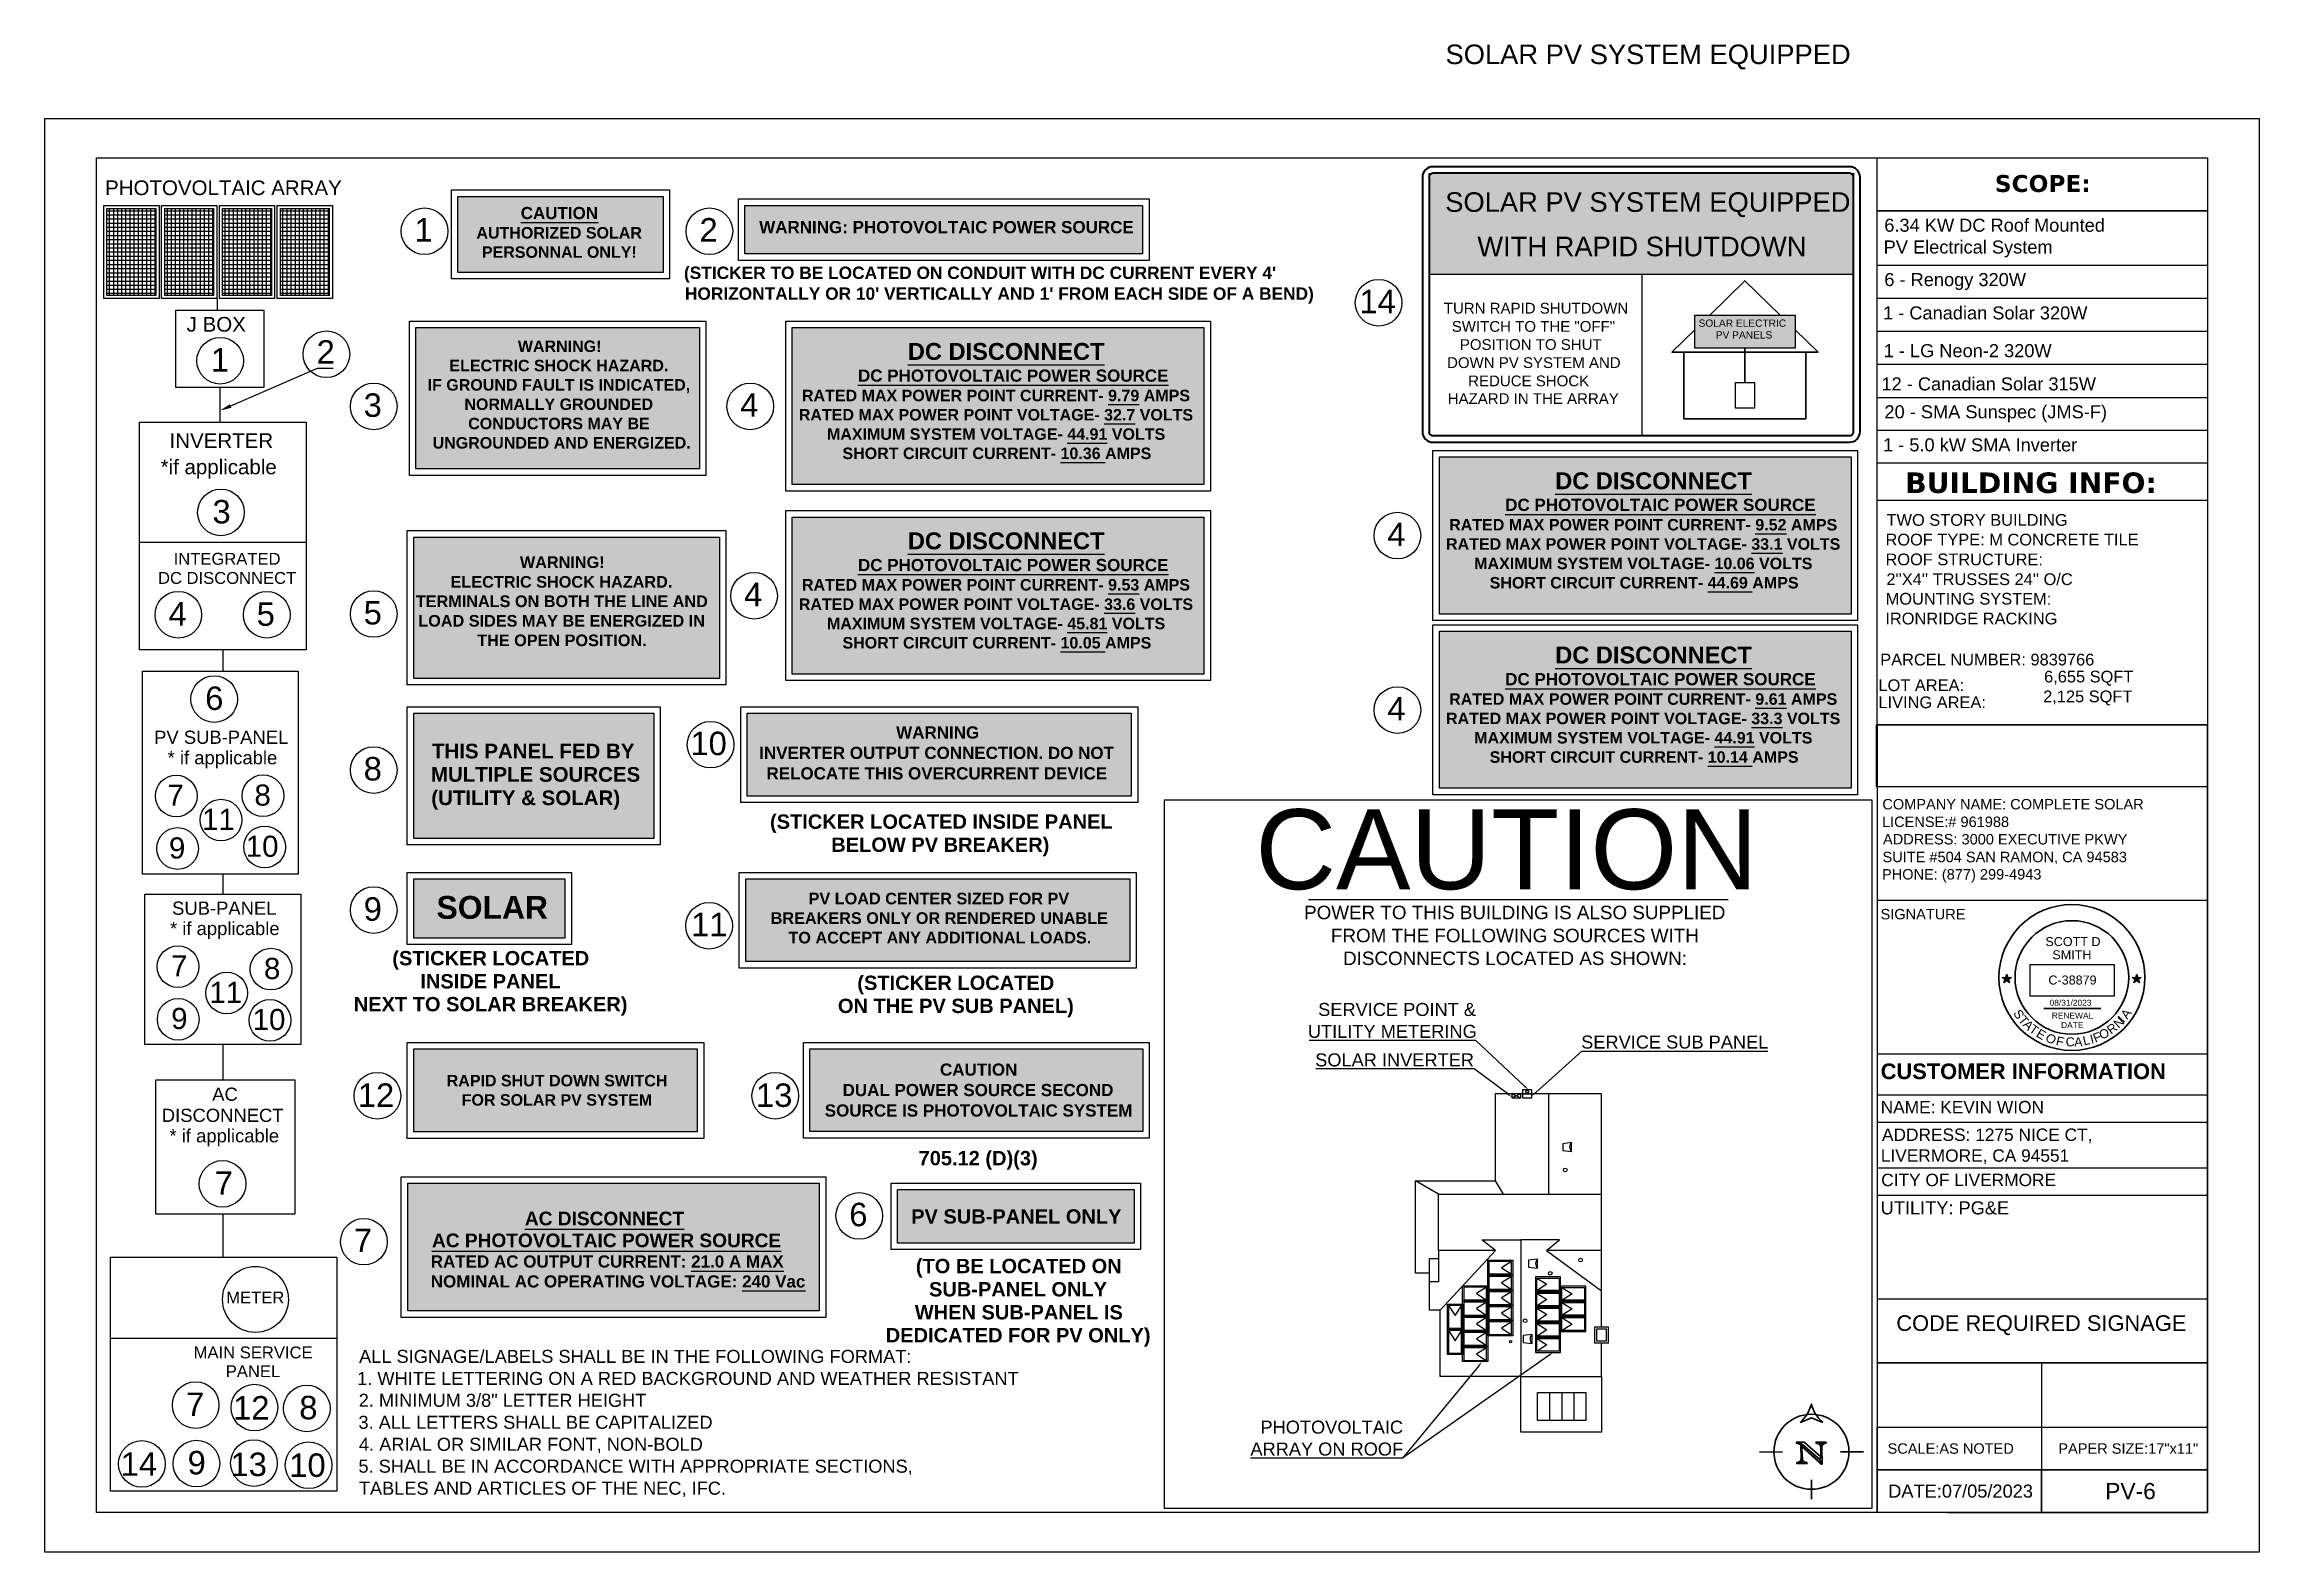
# Model space of a CAD drawing. Header units: millimetres. Extents: x 351 to 7480, y -14642 to -8468.
# Drawn here: x 3967 to 5667, y -10898 to -9740 of the extents above; entities that cross this region are included whole.
import ezdxf

# ---------------------------------------------------------------- set-up
doc = ezdxf.new("R2010")
doc.units = ezdxf.units.MM
for name, color, linetype in [('PDF5_Text', 7, 'Continuous'), ('PDF7_0', 7, 'Continuous'), ('PDF7_PDF4_0', 7, 'Continuous'), ('PDF7_PDF9_Geometry', 7, 'Continuous'), ('PDF7_PDF_0', 7, 'Continuous'), ('PDF7_PDF_Geometry', 7, 'Continuous'), ('PDF7_Text', 7, 'Continuous'), ('PDF_Text', 7, 'Continuous')]:
    doc.layers.add(name, color=color, linetype=linetype)
doc.styles.add('PDF Arial', font='arial.ttf')
doc.styles.add('PDF Arial Bold', font='arialbd.ttf')
doc.styles.add('PDF Verdana Bold', font='verdanab.ttf')
doc.styles.get("Standard").update_dxf_attribs({"font": 'arial.ttf'})
picture_1 = doc.add_image_def('image9.png', size_in_pixel=(45, 240))
picture_2 = doc.add_image_def('image33.png', size_in_pixel=(858, 321))

msp = doc.modelspace()

# ---------------------------------------------------------------- texts
at = {"attachment_point": 1}
for s, width, heights, insert, char_height, line_spacing_factor in [('SCOTT D\\P  SMITH', 46.347, [0], (5502.6, -10425.8), 6.9, 0.88), ('RENEWAL\\P    DATE', 31.395, [17], (5507.5, -10483.7), 4.6, 0.96)]:
    msp.add_mtext_dynamic_manual_height_columns(s, width=width, gutter_width=4.6, heights=heights, dxfattribs=dict(at, insert=insert, char_height=char_height, line_spacing_factor=line_spacing_factor))
for s, width, insert, char_height in [('C-38879', 41.59, (5504.9, -10455.3), 6.9), ('08/31/2023', 38.133, (5505.8, -10473.9), 4.6)]:
    msp.add_mtext_dynamic_manual_height_columns(s, width=width, gutter_width=4.6, heights=[0], dxfattribs=dict(at, insert=insert, char_height=char_height))
at = {"layer": 'PDF5_Text', "attachment_point": 7, "style": 'PDF Arial'}
for s, insert, char_height in [('1 - LG Neon-2 320W', (5378.5, -9980.8), 10), ('12 - Canadian Solar 315W', (5376.8, -10006.3), 10), ('PARCEL NUMBER: 9839766', (5375.9, -10217.4), 9), ('LOT AREA:', (5374.5, -10237.1), 9), ('LIVING AREA:', (5374.5, -10250.2), 9)]:
    msp.add_mtext(s, dxfattribs=dict(at, insert=insert, char_height=char_height))
at = {"layer": 'PDF7_Text', "attachment_point": 7}
for s, insert, char_height, style in [('SOLAR PV SYSTEM EQUIPPED', (5042.3, -9759.8), 15, 'PDF Arial'), ('SCOPE:', (5463.8, -9854.1), 13, 'PDF Verdana Bold'), ('PHOTOVOLTAIC ARRAY', (4013.8, -9856.4), 11.249, 'PDF Arial'), ('SOLAR PV SYSTEM EQUIPPED', (5042.1, -9873.2), 15, 'PDF Arial'), ('1', (4251.2, -9891.9), 18, 'PDF Arial'), ('2', (4469.9, -9891.9), 18, 'PDF Arial'), ('6.34 KW DC Roof Mounted', (5379, -9884.5), 10, 'PDF Arial'), ('WITH RAPID SHUTDOWN', (5066.7, -9903.4), 15, 'PDF Arial'), ('PV Electrical System', (5378.5, -9904.1), 10, 'PDF Arial'), ("(STICKER TO BE LOCATED ON CONDUIT WITH DC CURRENT EVERY 4'", (4458, -9923.5), 9.5, 'PDF Arial Bold'), ("HORIZONTALLY OR 10' VERTICALLY AND 1' FROM EACH SIDE OF A BEND)", (4458.7, -9939.5), 9.5, 'PDF Arial Bold'), ('6 - Renogy 320W', (5379, -9929.1), 10, 'PDF Arial'), ('14', (4976.2, -9946.9), 18, 'PDF Arial'), ('TURN RAPID SHUTDOWN', (5041, -9947.3), 8.25, 'PDF Arial'), ('1 - Canadian Solar 320W', (5378, -9951.8), 10, 'PDF Arial'), ('J BOX', (4076.4, -9961.2), 11.25, 'PDF Arial'), ('SWITCH TO THE "OFF"', (5047.1, -9961.3), 8.25, 'PDF Arial'), ('SOLAR ELECTRIC', (5236.5, -9957.4), 5.584, 'PDF Arial'), ('PV PANELS', (5249.7, -9966.4), 5.58, 'PDF Arial'), ('1', (4094.9, -9991.7), 18, 'PDF Arial'), ('2', (4176.1, -9985.6), 18, 'PDF Arial'), ('POSITION TO SHUT', (5053.3, -9975.2), 8.25, 'PDF Arial'), ('DOWN PV SYSTEM AND', (5043.5, -9989.1), 8.25, 'PDF Arial'), ('REDUCE SHOCK', (5059.7, -10003.1), 8.25, 'PDF Arial'), ('3', (4212.2, -10026.7), 18, 'PDF Arial'), ('4', (4501.1, -10026.4), 18, 'PDF Arial'), ('HAZARD IN THE ARRAY', (5044, -10016.6), 8.25, 'PDF Arial'), ('20 - SMA Sunspec (JMS-F)', (5379.1, -10030.6), 10, 'PDF Arial'), ('INVERTER', (4063.3, -10050.3), 11.25, 'PDF Arial'), ('1 - 5.0 kW SMA Inverter', (5378, -10053.1), 10, 'PDF Arial'), ('*if applicable', (4056.4, -10073.9), 11.249, 'PDF Arial'), ('BUILDING INFO:', (5395, -10085.2), 15.749, 'PDF Verdana Bold'), ('3', (4096.2, -10108.5), 18, 'PDF Arial'), ('4', (4997.7, -10125.6), 18, 'PDF Arial'), ('TWO STORY BUILDING', (5380.7, -10110.2), 9, 'PDF Arial'), ('INTEGRATED', (4066.4, -10140.1), 9.11, 'PDF Arial'), ('ROOF TYPE: M CONCRETE TILE', (5379.9, -10125.3), 9, 'PDF Arial'), ('DC DISCONNECT', (4054.4, -10154.8), 9.111, 'PDF Arial'), ('ROOF STRUCTURE:', (5379.9, -10140.5), 9, 'PDF Arial'), ("2''X4'' TRUSSES 24'' O/C", (5380.6, -10155.7), 9, 'PDF Arial'), ('4', (4504.1, -10171.8), 18, 'PDF Arial'), ('MOUNTING SYSTEM:', (5380, -10170.7), 9, 'PDF Arial'), ('4', (4062.5, -10186.7), 18, 'PDF Arial'), ('5', (4130.1, -10187.1), 18, 'PDF Arial'), ('5', (4212.2, -10186.1), 18, 'PDF Arial'), ('IRONRIDGE RACKING', (5379.8, -10185.9), 9, 'PDF Arial'), ('6,655 SQFT', (5501.6, -10232.8), 9, 'PDF Arial'), ('6', (4090.6, -10251.7), 18, 'PDF Arial'), ('4', (4997.7, -10259.4), 18, 'PDF Arial'), ('2,125 SQFT', (5500.9, -10248), 9, 'PDF Arial'), ('PV SUB-PANEL', (4051.4, -10277.6), 10.124, 'PDF Arial'), ('* if applicable', (4061.8, -10296.2), 10.124, 'PDF Arial'), ('10', (4462.9, -10286.4), 18, 'PDF Arial'), ('8', (4212.2, -10305.8), 18, 'PDF Arial'), ('7', (4061.6, -10325), 16.2, 'PDF Arial'), ('8', (4128.4, -10325.1), 16.2, 'PDF Arial'), ('11', (4088.2, -10343.5), 16.2, 'PDF Arial'), ('(STICKER LOCATED INSIDE PANEL', (4524, -10346), 11, 'PDF Arial Bold'), ('CAUTION', (4896.4, -10389.9), 61.35, 'PDF Arial'), ('COMPANY NAME: COMPLETE SOLAR', (5377.5, -10327.9), 8, 'PDF Arial'), ('LICENSE:# 961988', (5377.2, -10341.4), 8, 'PDF Arial'), ('9', (4062.8, -10365.7), 16.2, 'PDF Arial'), ('10', (4121.7, -10364.4), 16.2, 'PDF Arial'), ('BELOW PV BREAKER)', (4571, -10363.7), 11, 'PDF Arial Bold'), ('ADDRESS: 3000 EXECUTIVE PKWY', (5378, -10354.8), 8, 'PDF Arial'), ('SUITE #504 SAN RAMON, CA 94583', (5377.6, -10369.8), 8, 'PDF Arial'), ('PHONE: (877) 299-4943', (5377.2, -10384), 8, 'PDF Arial'), ('SUB-PANEL', (4065.2, -10408.8), 10.12, 'PDF Arial'), ('9', (4212.2, -10413.5), 18, 'PDF Arial'), ('POWER TO THIS BUILDING IS ALSO SUPPLIED', (4933.8, -10412.2), 10.334, 'PDF Arial'), ('* if applicable', (4063.6, -10427.3), 10.124, 'PDF Arial'), ('11', (4463.4, -10425.1), 18, 'PDF Arial'), ('FROM THE FOLLOWING SOURCES WITH', (4954.4, -10429.9), 10.334, 'PDF Arial'), ('SIGNATURE', (5376.1, -10412.3), 8, 'PDF Arial'), ('(STICKER LOCATED', (4234.2, -10450.8), 11, 'PDF Arial Bold'), ('DISCONNECTS LOCATED AS SHOWN:', (4963.7, -10447.4), 10.334, 'PDF Arial'), ('7', (4064.4, -10456), 16.2, 'PDF Arial'), ('8', (4135.7, -10458.2), 16.2, 'PDF Arial'), ('INSIDE PANEL', (4255.7, -10465.4), 11, 'PDF Arial Bold'), ('11', (4093.8, -10476.3), 16.2, 'PDF Arial'), ('(STICKER LOCATED', (4591, -10469.7), 11, 'PDF Arial Bold'), ('9', (4064.5, -10496.6), 16.2, 'PDF Arial'), ('10', (4127, -10497.4), 16.2, 'PDF Arial'), ('NEXT TO SOLAR BREAKER)', (4204.6, -10486.1), 11, 'PDF Arial Bold'), ('ON THE PV SUB PANEL)', (4576.1, -10487.4), 11, 'PDF Arial Bold'), ('SERVICE POINT &', (4944.6, -10486.5), 10, 'PDF Arial'), ('UTILITY METERING', (4936.7, -10503.3), 10, 'PDF Arial'), ('SERVICE SUB PANEL', (5146.4, -10511.5), 10, 'PDF Arial'), ('SOLAR INVERTER', (4942.3, -10525.2), 10, 'PDF Arial'), ('12', (4207.7, -10556.1), 18, 'PDF Arial'), ('13', (4513.2, -10556.4), 18, 'PDF Arial'), ('CUSTOMER INFORMATION', (5376.2, -10535), 12, 'PDF Arial Bold'), ('AC', (4096, -10551.6), 10.12, 'PDF Arial'), ('NAME: KEVIN WION', (5376.2, -10561.2), 9.5, 'PDF Arial'), ('DISCONNECT', (4057.3, -10567.8), 10.12, 'PDF Arial'), ('* if applicable', (4063.2, -10586.4), 10.124, 'PDF Arial'), ('ADDRESS: 1275 NICE CT,', (5377.2, -10584), 9.5, 'PDF Arial'), ('705.12 (D)(3)', (4638, -10604.3), 11, 'PDF Arial Bold'), ('LIVERMORE, CA 94551', (5376.3, -10600), 9.5, 'PDF Arial'), ('7', (4097.9, -10623.6), 18, 'PDF Arial'), ('CITY OF LIVERMORE', (5376.6, -10617.1), 9.5, 'PDF Arial'), ('6', (4584.8, -10648), 18, 'PDF Arial'), ('UTILITY: PG&E', (5376.2, -10638.8), 10, 'PDF Arial'), ('7', (4204.7, -10667.6), 18, 'PDF Arial'), ('(TO BE LOCATED ON', (4635.9, -10687.1), 11, 'PDF Arial Bold'), ('SUB-PANEL ONLY', (4646, -10701.8), 11, 'PDF Arial Bold'), ('METER', (4106.8, -10707), 9.11, 'PDF Arial'), ('WHEN SUB-PANEL IS', (4635.1, -10719.4), 11, 'PDF Arial Bold'), ('DEDICATED FOR PV ONLY)', (4612.8, -10740.2), 11, 'PDF Arial Bold'), ('CODE REQUIRED SIGNAGE', (5388.2, -10731.4), 12, 'PDF Arial'), ('MAIN SERVICE', (4081.8, -10749.3), 9.111, 'PDF Arial'), ('ALL SIGNAGE/LABELS SHALL BE IN THE FOLLOWING FORMAT:', (4208.7, -10752.8), 10, 'PDF Arial'), ('PANEL', (4106.4, -10763.6), 9.11, 'PDF Arial'), ('1. WHITE LETTERING ON A RED BACKGROUND AND WEATHER RESISTANT', (4207.2, -10769.7), 10, 'PDF Arial'), ('7', (4076, -10793.4), 18, 'PDF Arial'), ('2. MINIMUM 3/8" LETTER HEIGHT', (4208.4, -10786.5), 10, 'PDF Arial'), ('12', (4112, -10796.1), 18, 'PDF Arial'), ('8', (4162.8, -10796.2), 18, 'PDF Arial'), ('3. ALL LETTERS SHALL BE CAPITALIZED', (4208.2, -10803.4), 10, 'PDF Arial'), ('4. ARIAL OR SIMILAR FONT, NON-BOLD', (4208.6, -10822), 10, 'PDF Arial'), ('PHOTOVOLTAIC', (4900.3, -10807.1), 10, 'PDF Arial'), ('14', (4025.7, -10839.3), 18, 'PDF Arial'), ('9', (4077.1, -10838.5), 18, 'PDF Arial'), ('13', (4110, -10839.8), 18, 'PDF Arial'), ('10', (4155.1, -10840.4), 18, 'PDF Arial'), ('5. SHALL BE IN ACCORDANCE WITH APPROPRIATE SECTIONS,', (4208.2, -10838.8), 10, 'PDF Arial'), ('ARRAY ON ROOF', (4892.6, -10823.9), 10, 'PDF Arial'), ('TABLES AND ARTICLES OF THE NEC, IFC.', (4208.5, -10855.7), 10, 'PDF Arial'), ('PV-6', (5548.5, -10857.5), 12.5, 'PDF Arial'), ('DATE:07/05/2023', (5382, -10856.2), 10, 'PDF Arial')]:
    msp.add_mtext(s, dxfattribs=dict(at, insert=insert, char_height=char_height, style=style))
at = {"layer": 'PDF7_Text', "color": 7, "true_color": 0xfcfcfc, "attachment_point": 7, "style": 'PDF Arial Bold'}
for s, insert, char_height in [('CAUTION', (4332.7, -9874.8), 9.33), ('WARNING: PHOTOVOLTAIC POWER SOURCE', (4515.7, -9885.6), 9.329), ('AUTHORIZED SOLAR', (4298.7, -9889.7), 8.8), ('PERSONNAL ONLY!', (4302.9, -9904.5), 8.8), ('DC DISCONNECT', (4629.8, -9982.9), 12.957), ('DC PHOTOVOLTAIC POWER SOURCE', (4591.5, -9999.6), 9.329), ('RATED MAX POWER POINT CURRENT- 9.79 AMPS', (4548.5, -10014.6), 8.8), ('RATED MAX POWER POINT VOLTAGE- 32.7 VOLTS', (4546.1, -10029.4), 8.8), ('MAXIMUM SYSTEM VOLTAGE- 44.91 VOLTS', (4567.7, -10044.2), 8.8), ('SHORT CIRCUIT CURRENT- 10.36 AMPS', (4579.6, -10059), 8.8), ('DC DISCONNECT', (5126.5, -10082.2), 12.957), ('DC PHOTOVOLTAIC POWER SOURCE', (5088.1, -10098.8), 9.329), ('RATED MAX POWER POINT CURRENT- 9.52 AMPS', (5045.1, -10113.8), 8.8), ('DC DISCONNECT', (4629.8, -10128.3), 12.957), ('RATED MAX POWER POINT VOLTAGE- 33.1 VOLTS', (5042.7, -10128.6), 8.8), ('WARNING!', (4332.1, -10142.6), 8.91), ('DC PHOTOVOLTAIC POWER SOURCE', (4591.5, -10145), 9.329), ('MAXIMUM SYSTEM VOLTAGE- 10.06 VOLTS', (5064.3, -10143.5), 8.8), ('TERMINALS ON BOTH THE LINE AND', (4252.2, -10172.6), 8.913), ('ELECTRIC SHOCK HAZARD.', (4278.9, -10157.7), 8.913), ('RATED MAX POWER POINT CURRENT- 9.53 AMPS', (4548.5, -10159.9), 8.8), ('SHORT CIRCUIT CURRENT- 44.69 AMPS', (5076.2, -10158.3), 8.8), ('LOAD SIDES MAY BE ENERGIZED IN', (4254.1, -10187.6), 8.913), ('RATED MAX POWER POINT VOLTAGE- 33.6 VOLTS', (4546.1, -10174.8), 8.8), ('MAXIMUM SYSTEM VOLTAGE- 45.81 VOLTS', (4567.7, -10189.6), 8.8), ('THE OPEN POSITION.', (4299.3, -10202.6), 8.913), ('SHORT CIRCUIT CURRENT- 10.05 AMPS', (4579.6, -10204.4), 8.8), ('DC DISCONNECT', (5126.5, -10215.9), 12.957), ('DC PHOTOVOLTAIC POWER SOURCE', (5088.1, -10232.6), 9.329), ('RATED MAX POWER POINT CURRENT- 9.61 AMPS', (5045.1, -10247.6), 8.8), ('WARNING', (4620.8, -10273.5), 9.33), ('RATED MAX POWER POINT VOLTAGE- 33.3 VOLTS', (5042.7, -10262.5), 8.8), ('THIS PANEL FED BY', (4264.6, -10288.8), 11.249), ('INVERTER OUTPUT CONNECTION. DO NOT', (4515.7, -10289.2), 9.329), ('MAXIMUM SYSTEM VOLTAGE- 44.91 VOLTS', (5064.3, -10277.3), 8.8), ('SHORT CIRCUIT CURRENT- 10.14 AMPS', (5076.2, -10292.1), 8.8), ('MULTIPLE SOURCES', (4263.8, -10306.7), 11.249), ('RELOCATE THIS OVERCURRENT DEVICE', (4521.3, -10304.9), 9.329), ('(UTILITY & SOLAR)', (4264.1, -10327.9), 11.249), ('SOLAR', (4268.1, -10412), 17.5), ('PV LOAD CENTER SIZED FOR PV', (4553.6, -10400.8), 8.913), ('BREAKERS ONLY OR RENDERED UNABLE', (4524.5, -10415.8), 8.913), ('TO ACCEPT ANY ADDITIONAL LOADS.', (4538.1, -10430.8), 8.913), ('DUAL POWER SOURCE SECOND', (4579.7, -10548), 9.329), ('CAUTION', (4654.4, -10532.3), 9.33), ('SOURCE IS PHOTOVOLTAIC SYSTEM', (4566, -10563.7), 9.329), ('AC DISCONNECT', (4335.9, -10647.2), 10.495), ('PV SUB-PANEL ONLY', (4632.3, -10645.9), 11), ('AC PHOTOVOLTAIC POWER SOURCE', (4264.6, -10664), 10.495), ('RATED AC OUTPUT CURRENT: 21.0 A MAX', (4263.7, -10679.6), 9.329), ('NOMINAL AC OPERATING VOLTAGE: 240 Vac', (4263.7, -10694.9), 9.329)]:
    msp.add_mtext(s, dxfattribs=dict(at, insert=insert, char_height=char_height))
at = {"layer": 'PDF7_Text', "color": 7, "true_color": 0xffffff, "char_height": 8.8, "attachment_point": 7, "style": 'PDF Arial Bold'}
for s, insert in [('WARNING!', (4330.5, -9976.8)), ('ELECTRIC SHOCK HAZARD.', (4278, -9991.6)), ('IF GROUND FAULT IS INDICATED,', (4261.3, -10008.3)), ('NORMALLY GROUNDED', (4289.5, -10021.3)), ('CONDUCTORS MAY BE', (4292.4, -10036.1)), ('UNGROUNDED AND ENERGIZED.', (4265.1, -10050.9)), ('RAPID SHUT DOWN SWITCH', (4275.9, -10540.5)), ('FOR SOLAR PV SYSTEM', (4287.4, -10555.3))]:
    msp.add_mtext(s, dxfattribs=dict(at, insert=insert))
at = {"layer": 'PDF_Text', "insert": (5381.5, -10822.5), "char_height": 8, "attachment_point": 7, "style": 'PDF Arial'}
msp.add_mtext('SCALE:AS NOTED           PAPER SIZE:17"x11"', dxfattribs=at)

# ---------------------------------------------------------------- blocks, each defined once
blk = doc.blocks.new('star')
h = blk.add_hatch(color=256)
h.dxf.hatch_style = 1
h.paths.add_polyline_path([(116.5, 62.57), (116.86, 62.57), (116.68, 63.12)])
h.paths.add_polyline_path([(116.68, 62.02), (116.97, 62.23), (116.86, 62.57), (116.5, 62.57), (116.39, 62.23)])
h.paths.add_polyline_path([(116.5, 62.57), (115.92, 62.57), (116.39, 62.23)])
h.paths.add_polyline_path([(116.39, 62.23), (116.21, 61.67), (116.68, 62.02)])
h.paths.add_polyline_path([(116.68, 62.02), (117.15, 61.67), (116.97, 62.23)])
h.paths.add_polyline_path([(116.97, 62.23), (117.44, 62.57), (116.86, 62.57)])
for p, q in [((116.21, 61.67), (116.68, 63.12)), ((116.68, 63.12), (117.15, 61.67)), ((115.92, 62.57), (117.44, 62.57)), ((117.15, 61.67), (115.92, 62.57)), ((117.44, 62.57), (116.21, 61.67))]:
    blk.add_line(p, q)
blk = doc.blocks.new('a')
at = {"color": 1, "char_height": 15, "attachment_point": 1}
for s, insert, rotation in [('{\\C256;S}', (169, 149), 301.8504), ('{\\C256;T}', (176.1, 138.5), 308.5602), ('{\\C256;A}', (182.8, 131.2), 313.9392), ('{\\C256;T}', (190.6, 123.2), 324.7462), ('{\\C256;E}', (201.4, 115.5), 330.0103), ('{\\C256;O}', (299, 112.2), 12.6875), ('{\\C256;R}', (311.3, 116.8), 36.4598), ('{\\C256;N}', (322.6, 125.5), 43.0781), ('{\\C256;I}', (344.8, 127.8), 227.4846), ('{\\C256;A}', (335, 138.5), 54.6588), ('{\\C256;O}', (218.6, 109.1), 319.6464), ('{\\C256;A}', (258.4, 100.3), 1.6689), ('{\\C256;L}', (271.7, 101.5), 12.6875), ('{\\C256;I}', (283.7, 104.3), 13.6115), ('{\\C256;F}', (288.3, 105.4), 21.5682)]:
    blk.add_mtext_dynamic_manual_height_columns(s, width=30.733, gutter_width=125, heights=[0], dxfattribs=dict(at, insert=insert, rotation=rotation))
at = {"color": 1, "insert": (244.5, 100.5), "char_height": 15, "attachment_point": 1}
blk.add_mtext_dynamic_manual_height_columns('{\\C256;C}', width=30.733, gutter_width=125, heights=[0], dxfattribs=at)
blk = doc.blocks.new('1')
at = {"color": 1, "xscale": 0.1018808021228187, "yscale": 0.1018808021228187, "zscale": 0.1018808021228187}
blk.add_blockref('a', (510.97, 81.39), dxfattribs=at)
at = {"color": 1, "insert": (534.46, 91.84), "char_height": 1.528, "attachment_point": 1, "rotation": 347.3366}
blk.add_mtext_dynamic_manual_height_columns('{\\C256;F}', width=1.5282, gutter_width=12.74, heights=[0], dxfattribs=at)

# ---------------------------------------------------------------- hatches: boundary and pattern name
at = {"layer": 'PDF7_PDF4_0', "transparency": 33554559}
h = msp.add_hatch(color=2, dxfattribs=at)
h.dxf.hatch_style = 1
h.paths.add_polyline_path([(5355.4, -9842.1, 0.320372), (5352.8, -9839.5), (5031.9, -9839.6, 0.273718), (5029.7, -9841.8), (5029.7, -9917.3), (5355.4, -9917.3)])

# ---------------------------------------------------------------- linework, layer by layer
at = {"lineweight": 30}
msp.add_line((5501.3, -10480.6), (5545.1, -10480.6), dxfattribs=at)
at = {"lineweight": 35}
for radius in [56, 43.6]:
    msp.add_circle((5522.9, -10456.8), radius, dxfattribs=at)
at = {"layer": 'PDF7_0', "lineweight": 25}
for points in [[(3967.2, -9797.7), (3967.2, -10897.6), (5667, -10897.6), (5667, -9797.7)], [(4279.5, -9852.3), (4446.9, -9852.3), (4446.9, -9920.6), (4279.5, -9920.6)], [(4284.5, -9857.3), (4441.9, -9857.3), (4441.9, -9915.6), (4284.5, -9915.6)], [(4499.7, -9859.2), (4814.8, -9859.2), (4814.8, -9906.4), (4499.7, -9906.4)], [(4504.8, -9864.2), (4809.7, -9864.2), (4809.7, -9901.4), (4504.8, -9901.4)], [(5627.1, -9868.2), (5373.6, -9868.2)], [(5627.1, -9868.2), (5627.1, -10062.1), (5373.6, -10062.1), (5373.6, -9868.2)], [(4247.3, -9953), (4474.8, -9953), (4474.8, -10071.4), (4247.3, -10071.4)], [(4252.2, -9958), (4469.8, -9958), (4469.8, -10066.4), (4252.2, -10066.4)], [(4536.1, -9953), (4861.9, -9953), (4861.9, -10083.5), (4536.1, -10083.5)], [(4541.1, -9958), (4856.9, -9958), (4856.9, -10078.5), (4541.1, -10078.5)], [(5032.7, -10052.2), (5358.5, -10052.2), (5358.5, -10182.7), (5032.7, -10182.7)], [(5037.7, -10057.2), (5353.5, -10057.2), (5353.5, -10177.8), (5037.7, -10177.8)], [(4245.7, -10113.7), (4490.2, -10113.7), (4490.2, -10232.2), (4245.7, -10232.2)], [(4536.1, -10098.4), (4861.9, -10098.4), (4861.9, -10228.9), (4536.1, -10228.9)], [(4541.1, -10103.4), (4856.9, -10103.4), (4856.9, -10223.9), (4541.1, -10223.9)], [(4250.7, -10118.7), (4485.2, -10118.7), (4485.2, -10227.2), (4250.7, -10227.2)], [(5032.7, -10186), (5358.5, -10186), (5358.5, -10316.5), (5032.7, -10316.5)], [(5037.7, -10191), (5353.5, -10191), (5353.5, -10311.5), (5037.7, -10311.5)], [(4245.7, -10249), (4439.8, -10249), (4439.8, -10355), (4245.7, -10355)], [(4501.5, -10249), (4806.1, -10249), (4806.1, -10322.5), (4501.5, -10322.5)], [(4250.7, -10254), (4434.8, -10254), (4434.8, -10350), (4250.7, -10350)], [(4506.5, -10254), (4801.1, -10254), (4801.1, -10317.5), (4506.5, -10317.5)], [(5373.6, -10310.5), (5373.6, -10262.9), (5627.1, -10262.9), (5627.1, -10310.5)], [(4245.7, -10376.1), (4371.6, -10376.1), (4371.6, -10431.6), (4245.7, -10431.6)], [(4250.7, -10381.1), (4366.6, -10381.1), (4366.6, -10426.6), (4250.7, -10426.6)], [(4500.4, -10376.1), (4805, -10376.1), (4805, -10449.6), (4500.4, -10449.6)], [(4505.4, -10381.1), (4800, -10381.1), (4800, -10444.6), (4505.4, -10444.6)], [(4245.7, -10506.6), (4473.2, -10506.6), (4473.2, -10580.4), (4245.7, -10580.4)], [(4250.7, -10511.6), (4468.2, -10511.6), (4468.2, -10575.4), (4250.7, -10575.4)], [(4549.6, -10506.6), (4815, -10506.6), (4815, -10580.1), (4549.6, -10580.1)], [(4554.6, -10511.6), (4810, -10511.6), (4810, -10575.1), (4554.6, -10575.1)], [(5100.2, -10549.2), (5100.2, -10546.1), (5093.2, -10546.1), (5093.2, -10549.2)], [(5108.6, -10546.1), (5108.6, -10543), (5101.5, -10543), (5101.5, -10546.1)], [(5108.6, -10549.2), (5108.6, -10546.1), (5101.5, -10546.1), (5101.5, -10549.2)], [(5139.1, -10590.5), (5139.1, -10583.5), (5132.2, -10584.4), (5132.2, -10589.6)], [(4241, -10609.8), (4566.8, -10609.8), (4566.8, -10717.7), (4241, -10717.7)], [(4246, -10614.8), (4561.8, -10614.8), (4561.8, -10712.7), (4246, -10712.7)], [(4616.9, -10614.6), (4808.3, -10614.6), (4808.3, -10665.7), (4616.9, -10665.7)], [(4621.9, -10619.6), (4803.3, -10619.6), (4803.3, -10660.7), (4621.9, -10660.7)], [(5074.7, -10685.4), (5074.7, -10673.8), (5094, -10673.8), (5094, -10685.4)], [(5093, -10684.4), (5093, -10674.7), (5075.6, -10674.7), (5075.6, -10684.4)], [(5113, -10680), (5113, -10673), (5106.1, -10673.8), (5106.1, -10679.1)], [(5074.7, -10697), (5074.7, -10685.4), (5094, -10685.4), (5094, -10697)], [(5093, -10696.1), (5093, -10686.3), (5075.6, -10686.3), (5075.6, -10696.1)], [(5130.6, -10698.1), (5130.6, -10686.5), (5111.4, -10686.5), (5111.4, -10698.1)], [(5112.3, -10697.2), (5112.3, -10687.5), (5129.6, -10687.5), (5129.6, -10697.2)], [(5055.4, -10726.8), (5043.8, -10726.8), (5043.8, -10707.6), (5055.4, -10707.6)], [(5054.5, -10708.5), (5044.7, -10708.5), (5044.7, -10725.9), (5054.5, -10725.9)], [(5055.4, -10705.2), (5055.4, -10693.6), (5074.7, -10693.6), (5074.7, -10705.2)], [(5055.4, -10716.9), (5055.4, -10705.2), (5074.7, -10705.2), (5074.7, -10716.9)], [(5073.8, -10704.3), (5073.8, -10694.5), (5056.4, -10694.5), (5056.4, -10704.3)], [(5073.8, -10715.9), (5073.8, -10706.1), (5056.4, -10706.1), (5056.4, -10715.9)], [(5074.7, -10708.6), (5074.7, -10697), (5094, -10697), (5094, -10708.6)], [(5074.7, -10720.2), (5074.7, -10708.6), (5094, -10708.6), (5094, -10720.2)], [(5093, -10707.7), (5093, -10698), (5075.6, -10698), (5075.6, -10707.7)], [(5130.6, -10709.8), (5130.6, -10698.1), (5111.4, -10698.1), (5111.4, -10709.8)], [(5112.3, -10708.9), (5112.3, -10699.1), (5129.6, -10699.1), (5129.6, -10708.9)], [(5149.9, -10705.4), (5149.9, -10693.8), (5130.6, -10693.8), (5130.6, -10705.4)], [(5149.9, -10717), (5149.9, -10705.4), (5130.6, -10705.4), (5130.6, -10717)], [(5131.6, -10704.4), (5131.6, -10694.7), (5148.9, -10694.7), (5148.9, -10704.4)], [(5131.6, -10716), (5131.6, -10706.3), (5148.9, -10706.3), (5148.9, -10716)], [(5055.4, -10728.5), (5055.4, -10716.9), (5074.7, -10716.9), (5074.7, -10728.5)], [(5073.8, -10727.6), (5073.8, -10717.8), (5056.4, -10717.8), (5056.4, -10727.6)], [(5074.7, -10731.8), (5074.7, -10720.2), (5094, -10720.2), (5094, -10731.8)], [(5093, -10719.3), (5093, -10709.6), (5075.6, -10709.6), (5075.6, -10719.3)], [(5093, -10730.9), (5093, -10721.1), (5075.6, -10721.1), (5075.6, -10730.9)], [(5130.6, -10721.4), (5130.6, -10709.8), (5111.4, -10709.8), (5111.4, -10721.4)], [(5130.6, -10733), (5130.6, -10721.4), (5111.4, -10721.4), (5111.4, -10733)], [(5112.3, -10720.5), (5112.3, -10710.7), (5129.6, -10710.7), (5129.6, -10720.5)], [(5112.3, -10732.1), (5112.3, -10722.3), (5129.6, -10722.3), (5129.6, -10732.1)], [(5149.9, -10728.6), (5149.9, -10717), (5130.6, -10717), (5130.6, -10728.6)], [(5131.6, -10727.7), (5131.6, -10717.9), (5148.9, -10717.9), (5148.9, -10727.7)], [(5156.8, -10725), (5167.1, -10725), (5167.1, -10737.4), (5156.8, -10737.4)], [(5055.4, -10746.1), (5043.8, -10746.1), (5043.8, -10726.8), (5055.4, -10726.8)], [(5054.5, -10727.8), (5044.7, -10727.8), (5044.7, -10745.2), (5054.5, -10745.2)], [(5055.4, -10740.1), (5055.4, -10728.5), (5074.7, -10728.5), (5074.7, -10740.1)], [(5055.4, -10751.7), (5055.4, -10740.1), (5074.7, -10740.1), (5074.7, -10751.7)], [(5073.8, -10739.1), (5073.8, -10729.4), (5056.4, -10729.4), (5056.4, -10739.1)], [(5073.8, -10750.7), (5073.8, -10741), (5056.4, -10741), (5056.4, -10750.7)], [(5108.9, -10737.7), (5108.9, -10730.8), (5101.9, -10731.7), (5101.9, -10736.9)], [(5130.6, -10744.6), (5130.6, -10733), (5111.4, -10733), (5111.4, -10744.6)], [(5112.3, -10743.7), (5112.3, -10733.9), (5129.6, -10733.9), (5129.6, -10743.7)], [(5158.3, -10726.5), (5165.6, -10726.5), (5165.6, -10735.9), (5158.3, -10735.9)], [(5112.8, -10775.3), (5149.9, -10775.3), (5149.9, -10796.8), (5112.8, -10796.8)]]:
    msp.add_lwpolyline(points, close=True, dxfattribs=at)
for points in [[(5373.6, -10262.9), (5373.6, -9827.6)], [(5373.6, -9910.1), (5627.1, -9910.1)], [(5373.6, -9935.4), (5627.1, -9935.4)], [(5373.6, -9960.8), (5627.1, -9960.8)], [(4110.2, -10018.1), (4176.9, -9989.2), (4188.9, -9989.2)], [(5373.6, -9986.1), (5627.1, -9986.1)], [(5373.6, -10011.5), (5627.1, -10011.5)], [(5373.6, -10036.8), (5627.1, -10036.8)], [(5373.6, -10090.5), (5627.1, -10090.5)], [(5373.7, -10397.4), (5627.2, -10397.4)], [(5103, -10540.3), (5065.5, -10505.2), (5065.4, -10505.2), (4937.7, -10505.2)], [(5111.5, -10545), (5146.8, -10513.3), (5147, -10513.3), (5289.5, -10513.3)], [(5090, -10546.2), (5064.2, -10527), (5064.1, -10527), (4942.9, -10527)], [(5036.8, -10666.3), (5036.8, -10623.1), (5162.1, -10623.1), (5162.1, -10546.1), (5080.5, -10546.1), (5080.5, -10612.9)], [(5100.2, -10546.1), (5093.2, -10549.2)], [(5093.2, -10546.1), (5100.2, -10549.2)], [(5121.3, -10546.1), (5121.3, -10623.1)], [(5030, -10683.9), (5019.2, -10683.9), (5019.2, -10612.9), (5080.5, -10612.9), (5086.6, -10623.1)], [(5036.8, -10623.1), (5019.2, -10612.9)], [(5162.1, -10725), (5162.1, -10623.1)], [(5080.6, -10666.3), (5036.8, -10666.3), (5036.8, -10690.3), (5030, -10690.3)], [(5038.2, -10712.2), (5030, -10712.2), (5030, -10672.4), (5036.8, -10672.4)], [(5162.1, -10763), (5162.1, -10805.8), (5100.1, -10805.8), (5100.1, -10763), (5038.2, -10763), (5038.2, -10712.2), (5080.6, -10666.3), (5070.3, -10658.3), (5100.1, -10658.3)], [(5093, -10674.7), (5085.2, -10679.6), (5092.8, -10684.4)], [(5162.1, -10666.3), (5119.7, -10666.3), (5129.8, -10658.3), (5100.1, -10658.3), (5100.1, -10763), (5162.1, -10763), (5162.1, -10737.4)], [(5119.7, -10666.3), (5162.1, -10697.3)], [(5093, -10686.3), (5085.2, -10691.2), (5092.8, -10696.1)], [(5112.3, -10687.5), (5120.1, -10692.3), (5112.6, -10697.2)], [(5044.7, -10708.5), (5049.6, -10716.3), (5054.5, -10708.8)], [(5073.8, -10694.5), (5066, -10699.4), (5073.5, -10704.3)], [(5073.8, -10706.1), (5066, -10711), (5073.5, -10715.9)], [(5093, -10698), (5085.2, -10702.8), (5092.8, -10707.7)], [(5112.3, -10699.1), (5120.1, -10704), (5112.6, -10708.9)], [(5131.6, -10694.7), (5139.4, -10699.6), (5131.8, -10704.4)], [(5131.6, -10706.3), (5139.4, -10711.2), (5131.8, -10716)], [(5073.8, -10717.8), (5066, -10722.7), (5073.5, -10727.6)], [(5093, -10709.6), (5085.2, -10714.4), (5092.8, -10719.3)], [(5093, -10721.1), (5085.2, -10726), (5092.8, -10730.9)], [(5112.3, -10710.7), (5120.1, -10715.6), (5112.6, -10720.5)], [(5112.3, -10722.3), (5120.1, -10727.2), (5112.6, -10732.1)], [(5131.6, -10717.9), (5139.4, -10722.8), (5131.8, -10727.7)], [(5044.7, -10727.8), (5049.6, -10735.6), (5054.5, -10728)], [(5073.8, -10729.4), (5066, -10734.3), (5073.5, -10739.1)], [(5073.8, -10741), (5066, -10745.9), (5073.5, -10750.7)], [(5112.3, -10733.9), (5120.1, -10738.8), (5112.6, -10743.7)], [(5121.7, -10746.9), (5009.4, -10825.7), (5009.2, -10825.7), (4892.6, -10825.7)], [(5067.8, -10754.8), (5009.4, -10825.7)], [(5122.2, -10775.3), (5122.2, -10796.8)], [(5131.5, -10775.3), (5131.5, -10796.8)], [(5140.7, -10775.3), (5140.7, -10796.8)]]:
    msp.add_lwpolyline(points, dxfattribs=at)
at = {"layer": 'PDF7_0', "color": 7, "lineweight": 25, "true_color": 0xfcfcfc}
for points in [[(4332.7, -9877.3), (4392.1, -9877.3)], [(4629.8, -9986.5), (4780.6, -9986.5)], [(4591.5, -10002.2), (4829.7, -10002.2)], [(4783.4, -10017), (4807.3, -10017)], [(4780.4, -10031.8), (4804.3, -10031.8)], [(4746.8, -10061.5), (4777.6, -10061.5), (4781.1, -10061.5)], [(4752, -10046.7), (4782.8, -10046.7)], [(5126.5, -10085.8), (5277.3, -10085.8)], [(5088.1, -10101.5), (5326.4, -10101.5)], [(5277, -10131.1), (5300.9, -10131.1)], [(5280, -10116.3), (5304, -10116.3)], [(4591.5, -10147.6), (4829.7, -10147.6)], [(4629.8, -10131.9), (4780.6, -10131.9)], [(5248.6, -10145.9), (5279.4, -10145.9)], [(4783.4, -10162.4), (4807.3, -10162.4)], [(5243.5, -10160.7), (5274.2, -10160.7), (5277.7, -10160.7)], [(4780.4, -10177.2), (4804.3, -10177.2)], [(4752, -10192), (4782.8, -10192)], [(4746.8, -10206.9), (4777.6, -10206.9), (4781.1, -10206.9)], [(5126.5, -10219.5), (5277.3, -10219.5)], [(5088.1, -10235.2), (5326.4, -10235.2)], [(5280, -10250), (5304, -10250)], [(5277, -10264.8), (5300.9, -10264.8)], [(5248.6, -10279.7), (5279.4, -10279.7)], [(5243.5, -10294.5), (5274.2, -10294.5), (5277.7, -10294.5)], [(4335.9, -10650.1), (4458.1, -10650.1)], [(4264.6, -10666.9), (4532.6, -10666.9)], [(4463.5, -10682.2), (4488.8, -10682.2), (4534.5, -10682.2)], [(4502.6, -10697.4), (4551.1, -10697.4)]]:
    msp.add_lwpolyline(points, dxfattribs=at)
at = {"layer": 'PDF7_0', "lineweight": 25}
for centre, radius in [((5105, -10544.5), 1.04), ((5134.2, -10604.5), 1.41), ((5145.9, -10673.7), 1.41), ((5122.7, -10683.9), 1.41), ((5103.4, -10720.3), 1.41), ((5092.2, -10736.3), 0.863)]:
    msp.add_circle(centre, radius, dxfattribs=at)
for centre, end in [((5142, -10586.9), 230.5486), ((5115.9, -10676.4), 230.5486), ((5111.7, -10734.2), 230.5489)]:
    msp.add_arc(centre, 4.5, 129.4514, end, dxfattribs=at)
at = {"layer": 'PDF7_0', "color": 1, "transparency": 33554559}
for points in [[(4441.9, -9857.3), (4284.5, -9857.3), (4441.9, -9915.6)], [(4284.5, -9857.3), (4441.9, -9915.6), (4284.5, -9915.6)], [(4809.7, -9864.2), (4504.8, -9864.2), (4809.7, -9901.4)], [(4504.8, -9864.2), (4809.7, -9901.4), (4504.8, -9901.4)], [(4469.8, -9958), (4252.2, -9958), (4469.8, -10066.4)], [(4252.2, -9958), (4469.8, -10066.4), (4252.2, -10066.4)], [(4856.9, -9958), (4541.1, -9958), (4856.9, -10078.5)], [(4541.1, -9958), (4856.9, -10078.5), (4541.1, -10078.5)], [(5353.5, -10057.2), (5037.7, -10057.2), (5353.5, -10177.8)], [(5037.7, -10057.2), (5353.5, -10177.8), (5037.7, -10177.8)], [(4856.9, -10103.4), (4541.1, -10103.4), (4856.9, -10223.9)], [(4541.1, -10103.4), (4856.9, -10223.9), (4541.1, -10223.9)], [(4485.2, -10118.7), (4250.7, -10118.7), (4485.2, -10227.2)], [(4250.7, -10118.7), (4485.2, -10227.2), (4250.7, -10227.2)], [(5353.5, -10191), (5037.7, -10191), (5353.5, -10311.5)], [(5037.7, -10191), (5353.5, -10311.5), (5037.7, -10311.5)], [(4434.8, -10254), (4250.7, -10254), (4434.8, -10350)], [(4250.7, -10254), (4434.8, -10350), (4250.7, -10350)], [(4801.1, -10254), (4506.5, -10254), (4801.1, -10317.5)], [(4506.5, -10254), (4801.1, -10317.5), (4506.5, -10317.5)], [(4366.6, -10381.1), (4250.7, -10381.1), (4366.6, -10426.6)], [(4250.7, -10381.1), (4366.6, -10426.6), (4250.7, -10426.6)], [(4800, -10381.1), (4505.4, -10381.1), (4800, -10444.6)], [(4505.4, -10381.1), (4800, -10444.6), (4505.4, -10444.6)], [(4468.2, -10511.6), (4250.7, -10511.6), (4468.2, -10575.4)], [(4250.7, -10511.6), (4468.2, -10575.4), (4250.7, -10575.4)], [(4810, -10511.6), (4554.6, -10511.6), (4810, -10575.1)], [(4554.6, -10511.6), (4810, -10575.1), (4554.6, -10575.1)], [(4561.8, -10614.8), (4246, -10614.8), (4561.8, -10712.7)], [(4246, -10614.8), (4561.8, -10712.7), (4246, -10712.7)], [(4803.3, -10619.6), (4621.9, -10619.6), (4803.3, -10660.7)], [(4621.9, -10619.6), (4803.3, -10660.7), (4621.9, -10660.7)]]:
    msp.add_solid(points, dxfattribs=at)
at = {"layer": 'PDF7_0', "transparency": 33554559}
for points in [[(4110.7, -10019.5), (4101.9, -10021.6), (4109.6, -10016.7)], [(5090.4, -10545.7), (5093.2, -10548.6), (5089.6, -10546.8)], [(5103.5, -10539.8), (5106, -10543), (5102.6, -10540.8)], [(5111.9, -10545.5), (5108.6, -10547.7), (5111.1, -10544.5)], [(5067.3, -10754.4), (5070.3, -10751.7), (5068.3, -10755.2)], [(5121.3, -10746.4), (5124.9, -10744.6), (5122, -10747.5)]]:
    msp.add_solid(points, dxfattribs=at)
at = {"layer": 'PDF7_PDF4_0', "lineweight": 25}
for points in [[(5029.7, -9839.6), (5355.4, -9839.5), (5355.4, -9917.3), (5029.7, -9917.3)], [(5233.5, -9948.3), (5310.6, -9948.3), (5310.6, -9973.8), (5233.5, -9973.8)], [(5264.8, -10000.2), (5279.3, -10000.2), (5279.3, -10019.8), (5264.8, -10019.8)]]:
    msp.add_lwpolyline(points, close=True, dxfattribs=at)
at = {"layer": 'PDF7_PDF4_0', "lineweight": 40}
for points in [[(5352.3, -9834.5), (5032.8, -9834.5)], [(5352.3, -9839.5), (5032.8, -9839.5)], [(5024.7, -9842.6), (5024.7, -9917.3), (5024.7, -10037.8)], [(5029.7, -9842.6), (5029.7, -9917.3), (5029.7, -10037.8)]]:
    msp.add_lwpolyline(points, dxfattribs=at)
for points in [[(5032.8, -10045.9), (5352.3, -10045.9, 0.414214), (5360.4, -10037.8), (5360.4, -9917.3), (5360.4, -9842.6, 0.414579), (5352.3, -9834.5)], [(5032.8, -10040.9), (5352.3, -10040.9, 0.414214), (5355.4, -10037.8), (5355.4, -9917.3), (5355.4, -9842.6, 0.414213), (5352.3, -9839.5)]]:
    msp.add_lwpolyline(points, format="xyb", dxfattribs=at)
at = {"layer": 'PDF7_PDF4_0', "lineweight": 20}
msp.add_lwpolyline([(5355.4, -9917.3), (5029.7, -9917.3)], dxfattribs=at)
at = {"layer": 'PDF7_PDF4_0', "lineweight": 25}
msp.add_lwpolyline([(5193.3, -10040.9), (5193.3, -9917.3)], dxfattribs=at)
at = {"layer": 'PDF7_PDF4_0', "lineweight": 30}
for points in [[(5299, -9948.3), (5272.1, -9922), (5245.1, -9948.3)], [(5233.5, -9959.6), (5216, -9976.7), (5328.2, -9976.7), (5310.6, -9959.6)], [(5318.9, -9976.7), (5318.9, -10027.9), (5225.2, -10027.9), (5225.2, -9976.7)], [(5272.1, -9973.8), (5272.1, -10000.2)]]:
    msp.add_lwpolyline(points, dxfattribs=at)
at = {"layer": 'PDF7_PDF4_0', "lineweight": 40}
for centre, radius, start, end in [((5032.7, -9842.6), 8.13, 90, 180), ((5032.7, -9842.6), 3.13, 90, 180), ((5032.7, -10037.8), 8.13, 180, 270), ((5032.7, -10037.8), 3.13, 180, 270)]:
    msp.add_arc(centre, radius, start, end, dxfattribs=at)
at = {"layer": 'PDF7_PDF4_0', "color": 252, "true_color": 0x929398, "transparency": 33554559}
for points in [[(5032.8, -9839.5), (5352.9, -9839.5), (5032.3, -9839.5)], [(5352.3, -9839.5), (5032.8, -9839.5), (5352.9, -9839.5)]]:
    msp.add_solid(points, dxfattribs=at)
at = {"layer": 'PDF7_PDF4_0', "color": 2, "transparency": 33554559}
for points in [[(5310.6, -9948.3), (5233.5, -9948.3), (5310.6, -9973.8)], [(5233.5, -9948.3), (5310.6, -9973.8), (5233.5, -9973.8)]]:
    msp.add_solid(points, dxfattribs=at)
at = {"layer": 'PDF7_PDF9_Geometry', "lineweight": 30}
msp.add_lwpolyline([(5314.4, -10798.3, 0.153116), (5323, -10784.3, 0.153141), (5331.7, -10798.2)], format="xyb", dxfattribs=at)
for points in [[(5314.6, -10798.4), (5323.1, -10794.9), (5331.7, -10798.4)], [(5301, -10821), (5283.2, -10821.1)], [(5330.4, -10824.7), (5317.6, -10813.5), (5311.6, -10813.5), (5311.6, -10814.3), (5311.7, -10814.3), (5313.9, -10814.3), (5314.1, -10814.3), (5314.7, -10814.4), (5315.1, -10814.5), (5315.5, -10814.8), (5315.8, -10814.9), (5316.1, -10815.2), (5316.5, -10815.6), (5329.4, -10826.8)], [(5330.5, -10829.7), (5315.8, -10816.3), (5315.8, -10817), (5323.1, -10823.7), (5330.4, -10830.3), (5330.5, -10829.7), (5323.8, -10823.7)], [(5324.9, -10822.9), (5329.4, -10826.8), (5330.4, -10824.7), (5325.7, -10820.7)], [(5330.3, -10817.4), (5330.4, -10824.7), (5329.4, -10826.8), (5329.5, -10827.1), (5329.9, -10827.5), (5330.1, -10827.7), (5330.2, -10827.8), (5330.4, -10828.2), (5330.4, -10828.4), (5330.5, -10828.8), (5330.5, -10829.1), (5330.5, -10829.7), (5330.4, -10830.3), (5331.3, -10830.3), (5331, -10817.8), (5331.1, -10817.2), (5331.1, -10816.7), (5331.2, -10816.2), (5330.4, -10816.1), (5330.2, -10815.7), (5329.9, -10815.3), (5329.7, -10814.9), (5329.4, -10814.7), (5329, -10814.5), (5328.5, -10814.3), (5331.6, -10814.3), (5334.3, -10814.2), (5334.3, -10813.5), (5326.5, -10813.4), (5326.6, -10814.2), (5327, -10814.2), (5327.5, -10814.4), (5328.1, -10814.5), (5328.4, -10814.7), (5328.8, -10814.9), (5329.2, -10815.1), (5329.2, -10815.2), (5329.5, -10815.6), (5329.8, -10815.9), (5329.9, -10816.5), (5330.1, -10816.8), (5330.3, -10817.4), (5330.4, -10816.1)], [(5345.3, -10820.9), (5363.1, -10820.8)], [(5323.2, -10842.3), (5323.2, -10857.2)]]:
    msp.add_lwpolyline(points, dxfattribs=at)
for points in [[(5315.2, -10825.6), (5315.2, -10825.7), (5315.2, -10826.3), (5315.1, -10826.7), (5315.4, -10827.1), (5315.6, -10827.4), (5315.6, -10827.9), (5315.8, -10828.2), (5316, -10828.4), (5316.3, -10828.7), (5316.7, -10829.1), (5313.7, -10829.1), (5312, -10829.9), (5319.6, -10829.9), (5319.6, -10829.1), (5319.2, -10829.1), (5318.6, -10829), (5318.2, -10828.9), (5317.8, -10828.7), (5317.5, -10828.6), (5317.1, -10828.2), (5316.7, -10827.8), (5316.6, -10827.6), (5316.3, -10827.1), (5316.3, -10826.6), (5316.1, -10826.3), (5316.1, -10825.8), (5316.1, -10825.4), (5316, -10824.8), (5315.8, -10817), (5315.8, -10816.3), (5315.6, -10815.9), (5315.2, -10815.6), (5314.8, -10815.2), (5314.6, -10815), (5314.3, -10814.7), (5313.8, -10814.5), (5313.4, -10814.3), (5313.9, -10814.3), (5311.7, -10814.3), (5312, -10814.3), (5312.5, -10814.4), (5312.9, -10814.5), (5313.4, -10814.7), (5313.6, -10814.8), (5313.8, -10815), (5314.2, -10815.4), (5314.6, -10815.8), (5315, -10816.1)], [(5315.1, -10826.7), (5315, -10827.1), (5314.7, -10827.6), (5314.5, -10828), (5314.2, -10828.3), (5313.9, -10828.6), (5313.6, -10828.7), (5313.1, -10828.9), (5312.6, -10829.1), (5312, -10829.1), (5312, -10829.9), (5313.7, -10829.1), (5314.2, -10828.9), (5314.6, -10828.6), (5314.8, -10828.2), (5315, -10827.9), (5315.3, -10827.7), (5315.4, -10827.1)], [(5334.3, -10814.2), (5331.6, -10814.3), (5331, -10814.7), (5330.7, -10815.1), (5330.5, -10815.6), (5330.4, -10816.1), (5331.2, -10816.2), (5331.4, -10815.8), (5331.5, -10815.7), (5331.9, -10815.3), (5332.2, -10814.9), (5332.5, -10814.7), (5332.8, -10814.6), (5333.3, -10814.4), (5333.7, -10814.3)]]:
    msp.add_lwpolyline(points, close=True, dxfattribs=at)
msp.add_circle((5323.1, -10820.9), 28.8, dxfattribs=at)
at = {"layer": 'PDF7_PDF_0', "lineweight": 25}
for points in [[(4012.8, -9864.2), (4055.3, -9864.2), (4055.3, -9935.7), (4012.8, -9935.7)], [(4015.2, -9866.6), (4052.8, -9866.6), (4052.8, -9933.3), (4015.2, -9933.3)], [(4057.2, -9864.2), (4099.6, -9864.2), (4099.6, -9935.7), (4057.2, -9935.7)], [(4059.6, -9866.6), (4097.1, -9866.6), (4097.1, -9933.3), (4059.6, -9933.3)], [(4101.5, -9864.2), (4143.9, -9864.2), (4143.9, -9935.7), (4101.5, -9935.7)], [(4103.9, -9866.6), (4141.4, -9866.6), (4141.4, -9933.3), (4103.9, -9933.3)], [(4145.8, -9864.2), (4188.2, -9864.2), (4188.2, -9935.7), (4145.8, -9935.7)], [(4148.3, -9866.6), (4185.8, -9866.6), (4185.8, -9933.3), (4148.3, -9933.3)], [(4068.2, -9944.6), (4135.5, -9944.6), (4135.5, -10004), (4068.2, -10004)], [(4040.3, -10030.5), (4168.1, -10030.5), (4168.1, -10205.4), (4040.3, -10205.4)], [(4042.6, -10221.8), (4162, -10221.8), (4162, -10377.6), (4042.6, -10377.6)], [(4826.4, -10864.1), (5369.8, -10864.1), (5369.8, -10320.7), (4826.4, -10320.7)], [(4044.3, -10392.9), (4164, -10392.9), (4164, -10508.3), (4044.3, -10508.3)], [(4052.8, -10535.3), (4159.3, -10535.3), (4159.3, -10638.4), (4052.8, -10638.4)], [(4018, -10671.4), (4191.6, -10671.4), (4191.6, -10851), (4018, -10851)]]:
    msp.add_lwpolyline(points, close=True, dxfattribs=at)
for points in [[(4015.2, -9868.2), (4052.8, -9868.2)], [(4015.2, -9871.3), (4052.8, -9871.3)], [(4015.2, -9874.5), (4052.8, -9874.5)], [(4017.2, -9933.3), (4017.2, -9866.6)], [(4020.4, -9933.3), (4020.4, -9866.6)], [(4023.5, -9933.3), (4023.5, -9866.6)], [(4026.7, -9933.3), (4026.7, -9866.6)], [(4029.8, -9933.3), (4029.8, -9866.6)], [(4033.1, -9933.3), (4033.1, -9866.6)], [(4036.2, -9933.3), (4036.2, -9866.6)], [(4039.5, -9933.3), (4039.5, -9866.6)], [(4042.5, -9933.3), (4042.5, -9866.6)], [(4045.8, -9933.3), (4045.8, -9866.6)], [(4049, -9933.3), (4049, -9866.6)], [(4052.1, -9933.3), (4052.1, -9866.6)], [(4059.6, -9868.2), (4097.1, -9868.2)], [(4059.6, -9871.3), (4097.1, -9871.3)], [(4059.6, -9874.5), (4097.1, -9874.5)], [(4061.6, -9933.3), (4061.6, -9866.6)], [(4064.7, -9933.3), (4064.7, -9866.6)], [(4067.9, -9933.3), (4067.9, -9866.6)], [(4071.1, -9933.3), (4071.1, -9866.6)], [(4074.2, -9933.3), (4074.2, -9866.6)], [(4077.4, -9933.3), (4077.4, -9866.6)], [(4080.6, -9933.3), (4080.6, -9866.6)], [(4083.8, -9933.3), (4083.8, -9866.6)], [(4087, -9933.3), (4087, -9866.6)], [(4090.1, -9933.3), (4090.1, -9866.6)], [(4093.3, -9933.3), (4093.3, -9866.6)], [(4096.4, -9933.3), (4096.4, -9866.6)], [(4103.9, -9868.2), (4141.4, -9868.2)], [(4103.9, -9871.3), (4141.4, -9871.3)], [(4103.9, -9874.5), (4141.4, -9874.5)], [(4105.9, -9933.3), (4105.9, -9866.6)], [(4109, -9933.3), (4109, -9866.6)], [(4112.3, -9933.3), (4112.3, -9866.6)], [(4115.4, -9933.3), (4115.4, -9866.6)], [(4118.6, -9933.3), (4118.6, -9866.6)], [(4121.7, -9933.3), (4121.7, -9866.6)], [(4124.9, -9933.3), (4124.9, -9866.6)], [(4128.1, -9933.3), (4128.1, -9866.6)], [(4131.3, -9933.3), (4131.3, -9866.6)], [(4134.5, -9933.3), (4134.5, -9866.6)], [(4137.6, -9933.3), (4137.6, -9866.6)], [(4140.9, -9933.3), (4140.9, -9866.6)], [(4148.3, -9868.2), (4185.8, -9868.2)], [(4148.3, -9871.3), (4185.8, -9871.3)], [(4148.3, -9874.5), (4185.8, -9874.5)], [(4150.3, -9933.3), (4150.3, -9866.6)], [(4153.4, -9933.3), (4153.4, -9866.6)], [(4156.6, -9933.3), (4156.6, -9866.6)], [(4159.8, -9933.3), (4159.8, -9866.6)], [(4163, -9933.3), (4163, -9866.6)], [(4166.1, -9933.3), (4166.1, -9866.6)], [(4169.2, -9933.3), (4169.2, -9866.6)], [(4172.5, -9933.3), (4172.5, -9866.6)], [(4175.6, -9933.3), (4175.6, -9866.6)], [(4178.9, -9933.3), (4178.9, -9866.6)], [(4182, -9933.3), (4182, -9866.6)], [(4185.2, -9933.3), (4185.2, -9866.6)], [(4015.2, -9877.7), (4052.8, -9877.7)], [(4015.2, -9880.9), (4052.8, -9880.9)], [(4015.2, -9884), (4052.8, -9884)], [(4015.2, -9887.2), (4052.8, -9887.2)], [(4015.2, -9890.3), (4052.8, -9890.3)], [(4059.6, -9877.7), (4097.1, -9877.7)], [(4059.6, -9880.9), (4097.1, -9880.9)], [(4059.6, -9884), (4097.1, -9884)], [(4059.6, -9887.2), (4097.1, -9887.2)], [(4059.6, -9890.3), (4097.1, -9890.3)], [(4103.9, -9877.7), (4141.4, -9877.7)], [(4103.9, -9880.9), (4141.4, -9880.9)], [(4103.9, -9884), (4141.4, -9884)], [(4103.9, -9887.2), (4141.4, -9887.2)], [(4103.9, -9890.3), (4141.4, -9890.3)], [(4148.3, -9877.7), (4185.8, -9877.7)], [(4148.3, -9880.9), (4185.8, -9880.9)], [(4148.3, -9884), (4185.8, -9884)], [(4148.3, -9887.2), (4185.8, -9887.2)], [(4148.3, -9890.3), (4185.8, -9890.3)], [(4015.2, -9893.6), (4052.8, -9893.6)], [(4015.2, -9896.8), (4052.8, -9896.8)], [(4015.2, -9899.9), (4052.8, -9899.9)], [(4015.2, -9903.1), (4052.8, -9903.1)], [(4015.2, -9906.3), (4052.8, -9906.3)], [(4015.2, -9909.5), (4052.8, -9909.5)], [(4059.6, -9893.6), (4097.1, -9893.6)], [(4059.6, -9896.8), (4097.1, -9896.8)], [(4059.6, -9899.9), (4097.1, -9899.9)], [(4059.6, -9903.1), (4097.1, -9903.1)], [(4059.6, -9906.3), (4097.1, -9906.3)], [(4059.6, -9909.5), (4097.1, -9909.5)], [(4103.9, -9893.6), (4141.4, -9893.6)], [(4103.9, -9896.8), (4141.4, -9896.8)], [(4103.9, -9899.9), (4141.4, -9899.9)], [(4103.9, -9903.1), (4141.4, -9903.1)], [(4103.9, -9906.3), (4141.4, -9906.3)], [(4103.9, -9909.5), (4141.4, -9909.5)], [(4148.3, -9893.6), (4185.8, -9893.6)], [(4148.3, -9896.8), (4185.8, -9896.8)], [(4148.3, -9899.9), (4185.8, -9899.9)], [(4148.3, -9903.1), (4185.8, -9903.1)], [(4148.3, -9906.3), (4185.8, -9906.3)], [(4148.3, -9909.5), (4185.8, -9909.5)], [(4015.2, -9912.6), (4052.8, -9912.6)], [(4015.2, -9915.8), (4052.8, -9915.8)], [(4015.2, -9918.9), (4052.8, -9918.9)], [(4015.2, -9922.2), (4052.8, -9922.2)], [(4015.2, -9925.3), (4052.8, -9925.3)], [(4059.6, -9912.6), (4097.1, -9912.6)], [(4059.6, -9915.8), (4097.1, -9915.8)], [(4059.6, -9918.9), (4097.1, -9918.9)], [(4059.6, -9922.2), (4097.1, -9922.2)], [(4059.6, -9925.3), (4097.1, -9925.3)], [(4103.9, -9912.6), (4141.4, -9912.6)], [(4103.9, -9915.8), (4141.4, -9915.8)], [(4103.9, -9918.9), (4141.4, -9918.9)], [(4103.9, -9922.2), (4141.4, -9922.2)], [(4103.9, -9925.3), (4141.4, -9925.3)], [(4148.3, -9912.6), (4185.8, -9912.6)], [(4148.3, -9915.8), (4185.8, -9915.8)], [(4148.3, -9918.9), (4185.8, -9918.9)], [(4148.3, -9922.2), (4185.8, -9922.2)], [(4148.3, -9925.3), (4185.8, -9925.3)], [(4015.2, -9928.5), (4052.8, -9928.5)], [(4015.2, -9931.6), (4052.8, -9931.6)], [(4059.6, -9928.5), (4097.1, -9928.5)], [(4059.6, -9931.6), (4097.1, -9931.6)], [(4099.8, -9935.7), (4099.8, -9944.6)], [(4103.9, -9928.5), (4141.4, -9928.5)], [(4103.9, -9931.6), (4141.4, -9931.6)], [(4148.3, -9928.5), (4185.8, -9928.5)], [(4148.3, -9931.6), (4185.8, -9931.6)], [(4101.9, -10004), (4101.9, -10030.5)], [(4040.3, -10122.7), (4168.1, -10122.7)], [(4104.2, -10205.4), (4104.2, -10221.8)], [(4104.2, -10377.6), (4104.2, -10392.9)], [(4937.3, -10397), (5259.2, -10397)], [(4104.2, -10508.3), (4104.2, -10535.3)], [(4104.2, -10638.4), (4104.2, -10671.4)], [(4018, -10733.6), (4191.6, -10733.6)]]:
    msp.add_lwpolyline(points, dxfattribs=at)
for centre, radius in [((4258.9, -9884), 17.9), ((4477.5, -9884), 17.9), ((4991, -9938.9), 17.9), ((4183.6, -9978.4), 17.9), ((4102.1, -9983.4), 17.9), ((4219.9, -10018.4), 17.9), ((4508.8, -10018.4), 17.9), ((4102.7, -10099.8), 17.9), ((5005.4, -10117.6), 17.9), ((4511.8, -10163.8), 17.9), ((4070, -10178.4), 17.9), ((4137.9, -10178.4), 17.9), ((4219.9, -10177.8), 17.9), ((4097.5, -10243.1), 17.9), ((5005.4, -10251.5), 17.9), ((4478.4, -10278.1), 17.9), ((4219.9, -10297.6), 17.9), ((4068.4, -10317.5), 16), ((4135, -10317.3), 16), ((4102.8, -10336), 16), ((4069.4, -10357.8), 16), ((4136.2, -10356.6), 16), ((4219.9, -10405.1), 17.9), ((4477.3, -10417.1), 17.9), ((4069.8, -10448.5), 16), ((4141.1, -10450.4), 16), ((4107.1, -10468.7), 16), ((4069.9, -10488.9), 16), ((4140.3, -10489.7), 16), ((4222.7, -10547.6), 17.9), ((4528, -10547.6), 17.9), ((4103.9, -10615.2), 17.9), ((4592.5, -10639.8), 17.9), ((4212.4, -10659.6), 17.9), ((4129.2, -10703.9), 25.3), ((4083.3, -10785), 17.9), ((4128.4, -10786.9), 17.9), ((4168.6, -10787.6), 17.9), ((4042, -10830.2), 17.9), ((4083.9, -10829.9), 17.9), ((4128, -10829.6), 17.9), ((4170, -10831.2), 17.9)]:
    msp.add_circle(centre, radius, dxfattribs=at)
at = {"layer": 'PDF7_PDF_Geometry', "lineweight": 25}
for points in [[(5627.1, -9827.6), (5627.1, -10867.6), (4007.1, -10867.6), (4007.1, -9827.6), (5627.1, -9827.6), (5627.1, -10867.6), (5373.6, -10867.6), (5373.6, -10834.8), (5627.1, -10834.8), (5373.6, -10834.8), (5373.6, -10801.9), (5627.1, -10801.9)], [(5627.1, -10345.5), (5627.1, -10801.9), (5627.1, -10834.8), (5627.1, -10867.6), (5627.1, -10262.9), (5373.6, -10262.9), (5373.6, -10867.6)], [(5373.6, -10515.5), (5627.1, -10515.5)], [(5373.6, -10546.8), (5627.1, -10546.8)], [(5373.6, -10567.9), (5627.1, -10567.9)], [(5373.6, -10602.8), (5627.2, -10602.8)], [(5373.6, -10623.9), (5627.2, -10623.9)], [(5373.6, -10703.5), (5627.2, -10703.5)], [(5377.1, -10752.6), (5627.1, -10752.6), (5373.6, -10752.6), (5627.1, -10752.6), (5499.5, -10752.6), (5499.5, -10801.9), (5627.1, -10801.9), (5627.1, -10752.6)], [(5499.5, -10801.9), (5499.5, -10834.8), (5499.5, -10867.6)]]:
    msp.add_lwpolyline(points, dxfattribs=at)
msp.add_lwpolyline([(5627.1, -10834.8), (5627.1, -10867.6), (5499.5, -10867.6), (5499.5, -10834.8)], close=True, dxfattribs=at)
at = {"layer": 'PDF7_PDF_Geometry', "color": 251, "lineweight": 25, "true_color": 0x525252}
msp.add_lwpolyline([(5427.2, -10867.6), (5627.1, -10867.6)], dxfattribs=at)

# ---------------------------------------------------------------- block references
at = {"xscale": 4.597039828451667, "yscale": 4.597039828451667, "zscale": 4.597039828451667, "rotation": 287.9700872862333}
for p in [(5035, -10036), (5134.7, -10036.1)]:
    msp.add_blockref('star', p, dxfattribs=at)
at = {"color": 1, "xscale": 4.51217474996896, "yscale": 4.51217474996896, "zscale": 4.51217474996896}
msp.add_blockref('1', (3100.2, -10916.2), dxfattribs=at)

msp.set_redraw_order([(e.dxf.handle, doc.entitydb.next_handle()) for e in msp.query("TEXT MTEXT ATTDEF DIMENSION ARC_DIMENSION")])  # texts and dimensions are drawn at this point

# ---------------------------------------------------------------- pictures from other files: only their frames are drawn
at = {"color": 7, "true_color": 0xffffff}
image = msp.add_image(picture_2, insert=(5490.8, -10471.1), size_in_units=(64.6, 24.2), dxfattribs=dict(at, brightness=7, contrast=73))
image.dxf.flags = 15
at = {"layer": 'PDF7_0', "color": 7, "lineweight": 0}
image = msp.add_image(picture_1, insert=(5627.1, -10310.5), size_in_units=(47.5, 254.3), rotation=90, dxfattribs=at)
image.dxf.flags = 15

doc.saveas('drawing.dxf')
